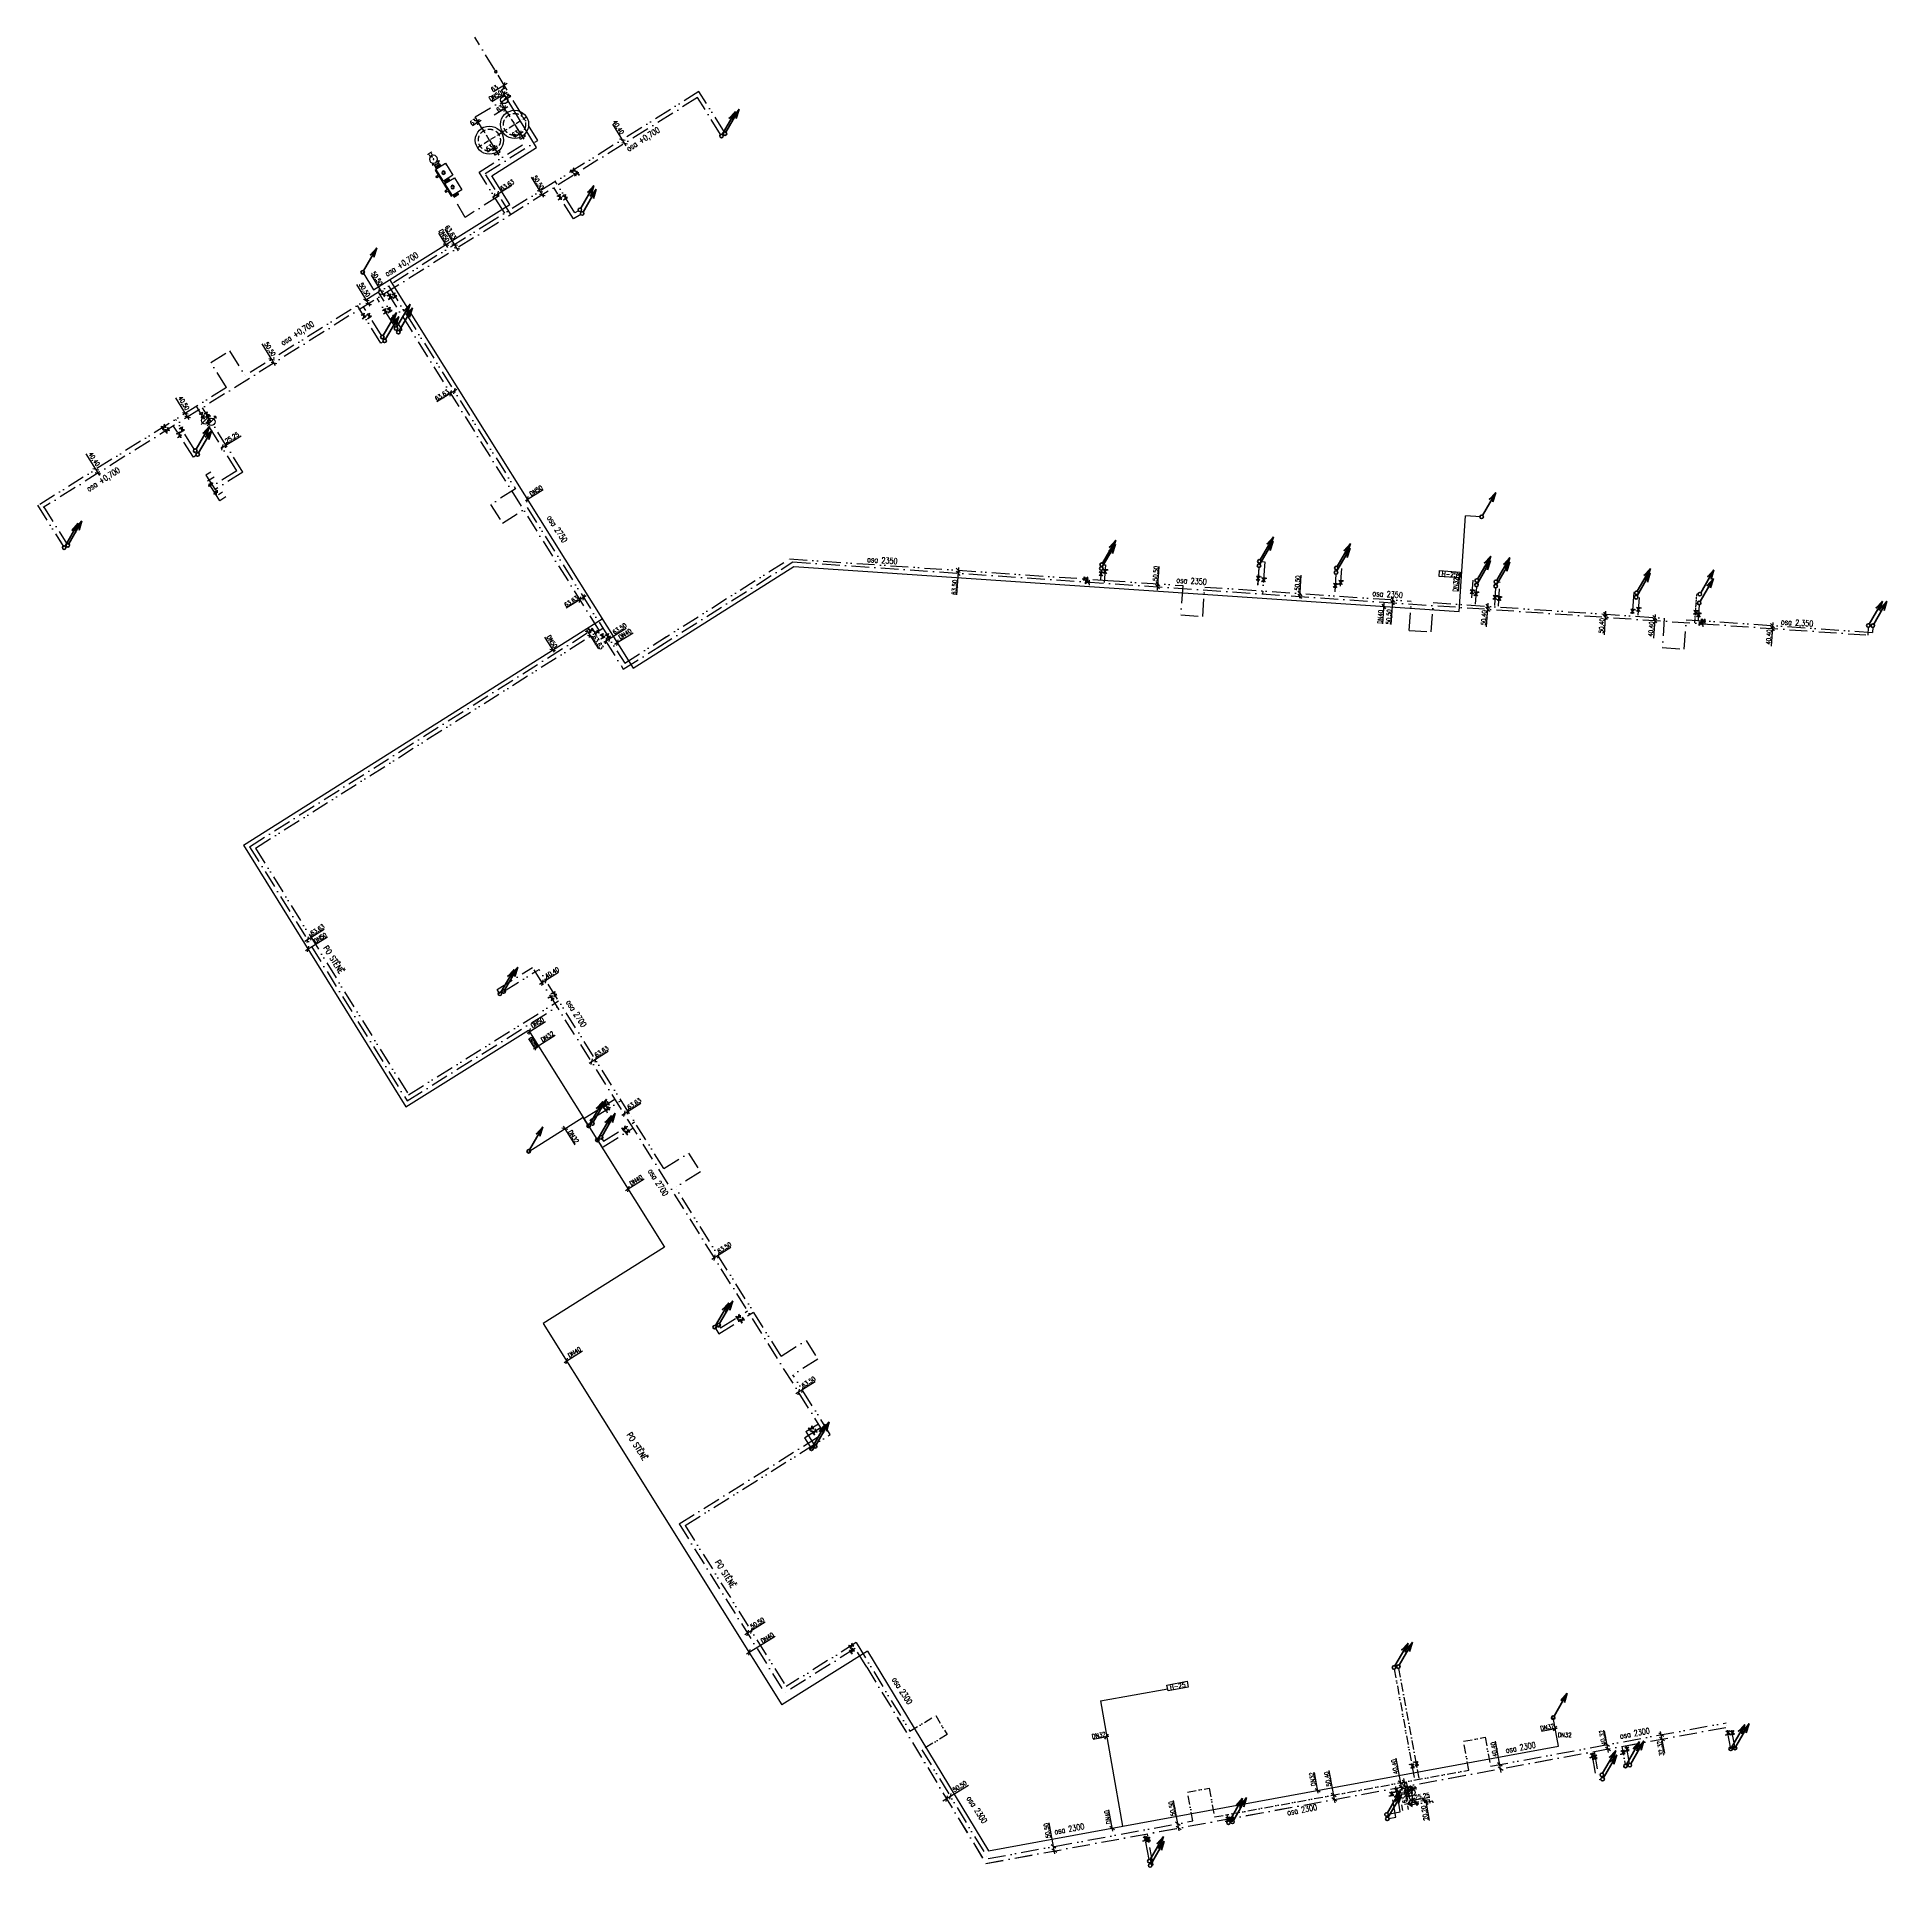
# Model space of a CAD drawing. Header units: millimetres. Extents: x -38754 to 301914, y 6036 to 85154.
# Drawn here: x -38754 to 24474, y 6036 to 68343 of the extents above; entities outside this region: 1.
import ezdxf
from ezdxf.enums import TextEntityAlignment as Align

# ---------------------------------------------------------------- set-up
doc = ezdxf.new("R2010")
doc.units = ezdxf.units.MM
for name, pattern in [('ACAD_ISO10W100', [18, 12, -3, 0, -3]), ('CONTINUA', [0]), ('STUDENA2', [10, 6, -2, 0, -2]), ('TEPLA2', [11.5, 6, -2, 0, -1.5, 0, -2]), ('ČÁRKOVANÁ', [19.05, 12.7, -6.35])]:
    doc.linetypes.add(name, pattern=pattern)
doc.layers.get('0').update_dxf_attribs({"color": 5})
for name, color, linetype in [('0UT_TECHNOLOGIE', 5, 'Continuous'), ('P1_V722_POZARNI', 5, 'HYDRANT'), ('ZT-V_TEPLA', 5, 'TEPLA2'), ('ZT_ARMAT', 5, 'Continuous'), ('ZT_HYDR', 5, 'Continuous'), ('ZT_V_STU', 5, 'STUDENA2'), ('ZT_VKOTY', 5, 'Continuous'), ('ZT_VPOPIS', 5, 'Continuous'), ('ZT_VTVAR', 5, 'Continuous')]:
    doc.layers.add(name, color=color, linetype=linetype)
for name, color, linetype, lineweight in [('IQ5 - VYT_potrubí', 5, 'Continuous', 30), ('IQ5 - ZTI_voda studená', 5, 'ACAD_ISO10W100', 35), ('IQ5_VOD_voda studená', 5, 'ACAD_ISO10W100', 35), ('IQ5_VOD_VODOVOD', 5, 'Continuous', 30), ('ZT_STOUP', 5, 'Continuous', 35)]:
    doc.layers.add(name, color=color, linetype=linetype, lineweight=lineweight)
doc.layers.add('ZT_POMOCNÉ', color=5, linetype='Continuous', lineweight=100, plot=False)
doc.styles.add('CARY', font='simplex.shx', dxfattribs={"height": 1.5})
doc.styles.add('HA 1 1 5.0mm', font='arial.ttf', dxfattribs={"height": 0.005})
doc.styles.add('kačenka', font='romans.shx', dxfattribs={"width": 0.6})
doc.styles.add('POPIS_KANALIZACE', font='romans.shx', dxfattribs={"width": 0.8, "height": 400})
doc.styles.add('POPISTELES', font='romans.shx', dxfattribs={"width": 0.8, "height": 100})
doc.styles.add('TECH100', font='SIMPLEX.shx', dxfattribs={"width": 0.8, "height": 200})
doc.linetypes.add('HYDRANT', pattern='A,8,-1.5,["H",CARY,S=1,R=0,X=0,Y=-0.7],-2.8', length=12.3)

# ---------------------------------------------------------------- blocks, each defined once
blk = doc.blocks.new('stoup')
at = {"layer": 'ZT_STOUP'}
for p, q in [((65972, -6610), (66723, -5311)), ((66723, -5311), (66349, -5717)), ((66349, -5717), (66618, -5493)), ((66723, -5311), (66558, -5837)), ((66558, -5837), (66618, -5493))]:
    blk.add_line(p, q, dxfattribs=at)
blk.add_circle((65922, -6696), 100, dxfattribs=at)
blk = doc.blocks.new('A$C5a4ac31c')
at = {"layer": 'ZT_ARMAT'}
for p, q in [((-107, -75), (-107, 75)), ((-107, 75), (0, 0)), ((0, 0), (-107, -75))]:
    blk.add_line(p, q, dxfattribs=at)
blk.add_point((-107, 0), dxfattribs=at)
blk = doc.blocks.new('VENTIL-O')
at = {"layer": 'ZT_ARMAT'}
for p, q in [((-125, -125), (-125, 125)), ((125, 125), (-125, -125)), ((-125, 125), (125, -125)), ((125, -125), (125, 125)), ((89, -168), (161, -168)), ((125, -125), (125, -212))]:
    blk.add_line(p, q, dxfattribs=at)
for p in [(-125, 0), (125, 0)]:
    blk.add_point(p, dxfattribs=at)
blk = doc.blocks.new('A$C38fcf7eb')
at = {"layer": 'ZT_VTVAR'}
for p, q in [((-143, -139), (155, 183)), ((155, 183), (81, 183)), ((155, 183), (155, 108))]:
    blk.add_line(p, q, dxfattribs=at)
blk.add_circle((0, 0), 125, dxfattribs=at)
blk = doc.blocks.new('A$7E5810F5D28A')
at = {"layer": '0UT_TECHNOLOGIE', "ltscale": 20}
for p, q in [((-540, -100), (-540, 100)), ((-540, 100), (-469, 100)), ((-540, -100), (-469, -100))]:
    blk.add_line(p, q, dxfattribs=at)
at = {"layer": '0UT_TECHNOLOGIE', "linetype": 'ACAD_ISO10W100', "ltscale": 15}
for p, q in [((480, 0), (-480, 0)), ((0, 480), (0, -480))]:
    blk.add_line(p, q, dxfattribs=at)
at = {"layer": '0UT_TECHNOLOGIE'}
for p, q in [((480, 17), (505, 17)), ((505, 0), (505, 17)), ((505, 0), (505, -17)), ((505, 0), (505, -17)), ((480, -17), (505, -17))]:
    blk.add_line(p, q, dxfattribs=at)
at = {"layer": '0UT_TECHNOLOGIE', "ltscale": 20}
blk.add_circle((0, 0), 480, dxfattribs=at)
at = {"layer": '0UT_TECHNOLOGIE', "linetype": 'ČÁRKOVANÁ', "ltscale": 15}
blk.add_circle((0, 0), 375, dxfattribs=at)
at = {"layer": '0UT_TECHNOLOGIE', "style": 'POPISTELES', "width": 0.8}
blk.add_text('Vitocell 750 l', height=5, dxfattribs=at).set_placement((4, 0), align=Align.BOTTOM_LEFT)
blk = doc.blocks.new('A$C09B05375')
at = {"layer": '0UT_TECHNOLOGIE'}
blk.add_lwpolyline([(0, 0), (480, 0), (480, 380), (0, 380)], close=True, dxfattribs=at)
at = {"layer": '0UT_TECHNOLOGIE', "color": 251}
for radius in [62.5, 40]:
    blk.add_circle((240, 220), radius, dxfattribs=at)
at = {"layer": '0UT_TECHNOLOGIE', "color": 3, "style": 'kačenka', "width": 0.8}
blk.add_text('VIESSMANN VITODES 200-W, P= 10,9-45 kW (80/60°C)', height=2, dxfattribs=at).set_placement((3, 0), align=Align.BOTTOM_LEFT)
blk = doc.blocks.new('A$7E5812FB25E')
at = {"layer": '0UT_TECHNOLOGIE', "lineweight": 20}
for p, q in [((0, 85), (0, -60)), ((0, 85), (0, -85)), ((0, 85), (10, 85)), ((10, 85), (10, -85)), ((117, 45), (10, 45)), ((0, -85), (10, -85)), ((117, -45), (10, -45))]:
    blk.add_line(p, q, dxfattribs=at)
at = {"layer": '0UT_TECHNOLOGIE'}
for p, q in [((433, 85), (353, 85)), ((381, 85), (381, 127)), ((381, 127), (405, 127)), ((393, 135), (384, 135)), ((384, 135), (384, 127)), ((393, 135), (402, 135)), ((402, 135), (402, 127)), ((405, 85), (405, 127)), ((488, 75), (443, 75)), ((443, 75), (443, -75)), ((488, 75), (580, 75)), ((508, 80), (502, 80)), ((502, 80), (502, 70)), ((502, 75), (502, 80)), ((502, 77), (508, 77)), ((502, 72), (508, 72)), ((502, 70), (508, 70)), ((506, 58), (508, 62)), ((508, 58), (506, 58)), ((506, 58), (506, 0)), ((508, -91), (508, 90)), ((530, 90), (508, 90)), ((508, 90), (508, 18)), ((530, 75), (508, 75)), ((530, 60), (509, 60)), ((530, 45), (509, 45)), ((530, 75), (530, 90)), ((530, 90), (545, 90)), ((530, 75), (530, 90)), ((530, 75), (530, 90)), ((530, 75), (530, 90)), ((546, 82), (530, 82)), ((530, -76), (530, 75)), ((530, -76), (530, 75)), ((546, 68), (530, 68)), ((547, 29), (530, 29)), ((545, 90), (547, -1)), ((555, 79), (546, 79)), ((556, 61), (546, 61)), ((555, 75), (555, 79)), ((555, 75), (558, -1)), ((591, 153), (791, 153)), ((591, 153), (591, 112)), ((850, 243), (791, 243)), ((791, 129), (791, 243)), ((791, 129), (850, 129)), ((850, 129), (850, 243)), ((850, 153), (1371, 153)), ((1060, 75), (1095, 75)), ((1085, 75), (1083, -1)), ((1085, 75), (1085, 79)), ((1085, 79), (1095, 79)), ((1085, 61), (1095, 61)), ((1095, 90), (1094, -1)), ((1094, 29), (1127, 29)), ((1095, 90), (1125, 90)), ((1095, 82), (1110, 82)), ((1095, 68), (1110, 68)), ((1110, 75), (1110, 90)), ((1110, 75), (1110, 90)), ((1126, 82), (1110, 82)), ((1110, -76), (1110, 75)), ((1126, 68), (1110, 68)), ((1125, 90), (1127, -1)), ((1135, 79), (1126, 79)), ((1126, 75), (1160, 75)), ((1136, 61), (1126, 61)), ((1135, 75), (1135, 79)), ((1135, 78), (1138, 78)), ((1135, 75), (1138, -1)), ((1138, 71), (1136, 71)), ((1138, 78), (1138, 75)), ((1138, 75), (1138, 71)), ((1371, 129), (1371, 243)), ((1371, 243), (1430, 243)), ((1371, 129), (1430, 129)), ((1430, 129), (1430, 243)), ((1430, 153), (1630, 153)), ((1630, 153), (1630, 112)), ((1640, 75), (1665, 75)), ((1665, 75), (1663, -1)), ((1665, 75), (1665, 79)), ((1665, 79), (1675, 79)), ((1665, 61), (1675, 61)), ((1675, 90), (1674, -1)), ((1674, 29), (1690, 29)), ((1690, 90), (1675, 90)), ((1675, 82), (1690, 81)), ((1675, 68), (1690, 68)), ((1690, 75), (1690, 90)), ((1690, 75), (1690, 90)), ((1690, 75), (1690, 90)), ((1690, 75), (1690, 90)), ((1690, 90), (1712, 90)), ((1690, -76), (1690, 75)), ((1690, 75), (1712, 75)), ((1690, -76), (1690, 75)), ((1690, 60), (1712, 60)), ((1690, 45), (1712, 45)), ((1712, -91), (1712, 90)), ((1712, 90), (1712, 18)), ((1712, 80), (1718, 80)), ((1718, 77), (1712, 77)), ((1718, 70), (1712, 70)), ((1714, 58), (1712, 62)), ((1712, 58), (1714, 58)), ((1719, 72), (1713, 72)), ((1714, 58), (1714, -1)), ((1718, 80), (1718, 70)), ((1718, 75), (1718, 80)), ((433, -85), (353, -85)), ((381, -85), (381, -127)), ((381, -127), (405, -127)), ((384, -135), (384, -127)), ((393, -135), (384, -135)), ((393, -135), (402, -135)), ((402, -135), (402, -127)), ((405, -85), (405, -127)), ((508, -76), (443, -76)), ((502, -81), (502, -71)), ((502, -71), (508, -71)), ((502, -73), (508, -73)), ((502, -78), (508, -78)), ((508, -81), (502, -81)), ((506, -59), (506, 0)), ((508, -59), (506, -59)), ((506, -59), (508, -63)), ((508, -76), (546, -76)), ((508, -83), (546, -83)), ((530, -91), (508, -91)), ((530, -46), (509, -46)), ((530, -61), (509, -61)), ((547, -30), (530, -30)), ((556, -69), (530, -69)), ((530, -76), (530, -91)), ((530, -76), (530, -91)), ((530, -76), (530, -91)), ((530, -76), (530, -91)), ((554, -91), (535, -91)), ((545, -91), (547, -1)), ((556, -63), (546, -62)), ((546, -76), (580, -76)), ((546, -83), (580, -83)), ((556, -76), (554, -91)), ((555, -76), (558, -1)), ((1060, -76), (1095, -76)), ((1060, -76), (1095, -76)), ((1085, -76), (1083, -1)), ((1085, -63), (1095, -62)), ((1085, -69), (1110, -69)), ((1085, -76), (1087, -91)), ((1087, -91), (1105, -91)), ((1095, -91), (1094, -1)), ((1094, -30), (1127, -30)), ((1126, -83), (1095, -83)), ((1126, -69), (1110, -69)), ((1110, -76), (1110, -91)), ((1110, -76), (1110, -91)), ((1110, -91), (1135, -91)), ((1125, -91), (1127, -1)), ((1136, -63), (1126, -62)), ((1126, -76), (1160, -76)), ((1135, -91), (1138, -1)), ((1135, -79), (1138, -79)), ((1138, -72), (1136, -72)), ((1138, -76), (1138, -72)), ((1138, -79), (1138, -76)), ((1640, -1), (1690, -1)), ((1640, -76), (1696, -76)), ((1640, -76), (1712, -76)), ((1665, -76), (1663, -1)), ((1665, -63), (1675, -62)), ((1665, -69), (1690, -69)), ((1665, -76), (1667, -91)), ((1667, -91), (1685, -91)), ((1675, -91), (1674, -1)), ((1674, -30), (1690, -30)), ((1690, -91), (1685, -91)), ((1690, -46), (1712, -46)), ((1690, -61), (1712, -61)), ((1690, -76), (1690, -91)), ((1690, -76), (1690, -91)), ((1690, -76), (1690, -91)), ((1690, -76), (1690, -91)), ((1690, -91), (1712, -91)), ((1712, -59), (1714, -59)), ((1714, -59), (1712, -63)), ((1718, -71), (1712, -71)), ((1718, -78), (1712, -78)), ((1712, -81), (1718, -81)), ((1719, -73), (1713, -73)), ((1714, -59), (1714, -1)), ((1718, -81), (1718, -71))]:
    blk.add_line(p, q, dxfattribs=at)
at = {"layer": '0UT_TECHNOLOGIE', "lineweight": 25}
for p, q in [((508, -91), (580, -91)), ((508, -91), (580, -91)), ((530, 0), (580, -1)), ((530, -91), (535, -91)), ((547, -1), (580, -1)), ((1060, -1), (1094, -1)), ((1110, -91), (1105, -91)), ((1127, -1), (1160, -1))]:
    blk.add_line(p, q, dxfattribs=at)
at = {"layer": '0UT_TECHNOLOGIE'}
blk.add_lwpolyline([(161, -13), (168, 3), (155, 14), (141, 6), (144, -11)], close=True, dxfattribs=at)
for centre, radius in [((247, 0), 136), ((247, 0), 15), ((820, 219), 17.8), ((1400, 219), 17.8)]:
    blk.add_circle(centre, radius, dxfattribs=at)
for centre, start, end in [((433, 75), 0, 90.15237), ((433, -75), 269.84763, 0)]:
    blk.add_arc(centre, 10, start, end, dxfattribs=at)
for p in [(580, -268), (1160, -268)]:
    blk.add_blockref('A$C09B05375', p, dxfattribs=at)
blk = doc.blocks.new('VODOMĚR')
at = {"layer": 'IQ5_VOD_VODOVOD', "color": 6}
for p, q in [((268370, 61830), (268618, 62097)), ((268618, 62097), (268537, 62084)), ((268618, 62097), (268610, 62016))]:
    blk.add_line(p, q, dxfattribs=at)
blk.add_circle((268484, 61955), 60, dxfattribs=at)

msp = doc.modelspace()

# ---------------------------------------------------------------- linework, layer by layer
msp.add_line((7580, 12920), (7580, 12920))
msp.add_line((7580, 12920), (7580, 12920))
at = {"layer": 'IQ5 - ZTI_voda studená', "linetype": 'CONTINUA', "ltscale": 10}
msp.add_circle((-23142, 67167), 35, dxfattribs=at)
msp.add_circle((-23142, 67167), 35, dxfattribs=at)
at = {"layer": 'IQ5_VOD_voda studená', "linetype": 'CONTINUA', "ltscale": 10}
msp.add_circle((-23143, 67168), 35, dxfattribs=at)
msp.add_circle((-23143, 67168), 35, dxfattribs=at)
at = {"layer": 'P1_V722_POZARNI', "ltscale": 100}
for p, q in [((-22951, 66545), (-22810, 66631)), ((-21761, 64587), (-22951, 66545)), ((-23280, 63621), (-21761, 64587)), ((-22669, 62646), (-23280, 63621)), ((-27302, 59745), (-22669, 62646)), ((-27674, 60340), (-27302, 59745)), ((-26758, 60095), (-18472, 46866)), ((9643, 48790), (9864, 52052)), ((10384, 52016), (9864, 52052)), ((-18472, 46866), (-13002, 50327)), ((-13002, 50327), (9643, 48790)), ((9544, 50046), (9727, 50034)), ((-31727, 40837), (-19524, 48546)), ((-31727, 40837), (-26209, 31932)), ((-26209, 31932), (-22027, 34551)), ((-22027, 34551), (-17396, 27157)), ((-21787, 33980), (-21764, 33943)), ((-21764, 33943), (-21679, 33996)), ((-22024, 30420), (-20168, 31583)), ((-17396, 27157), (-21536, 24564)), ((-21536, 24564), (-13406, 11585)), ((-10497, 13407), (-13406, 11585)), ((-10497, 13407), (-6371, 6611)), ((-2567, 11724), (-275, 12133)), ((-2567, 11724), (-1816, 7450)), ((13022, 10180), (12844, 11148)), ((-6371, 6611), (13022, 10180))]:
    msp.add_line(p, q, dxfattribs=at)
at = {"layer": 'ZT-V_TEPLA', "ltscale": 100}
for p, q in [((-16228, 66493), (-23200, 62126)), ((-16228, 66493), (-23200, 62126)), ((-15363, 65114), (-16228, 66493)), ((-15363, 65114), (-16228, 66493)), ((-22508, 65376), (-22117, 64751)), ((-23715, 63750), (-22117, 64751)), ((-23362, 64837), (-22973, 64215)), ((-22841, 62355), (-23715, 63750)), ((-22841, 62355), (-23715, 63750)), ((-20449, 62361), (-21119, 63430)), ((-20449, 62361), (-21040, 63304)), ((-23197, 62128), (-31675, 56818)), ((-23197, 62128), (-31675, 56818)), ((-20333, 62434), (-20449, 62361)), ((-20333, 62434), (-20449, 62361)), ((-20279, 62468), (-20281, 62467)), ((-20279, 62468), (-20281, 62467)), ((-26333, 58381), (-27135, 59661)), ((-26333, 58381), (-27003, 59450)), ((-26797, 59874), (-22471, 52969)), ((-26797, 59874), (-22471, 52969)), ((-27054, 57929), (-27856, 59210)), ((-27054, 57929), (-27723, 58999)), ((-26409, 58333), (-26333, 58381)), ((-26409, 58333), (-26333, 58381)), ((-32841, 57267), (-32205, 57665)), ((-32841, 57267), (-32205, 57665)), ((-32205, 57665), (-31675, 56818)), ((-32205, 57665), (-31675, 56818)), ((-26977, 57977), (-27054, 57929)), ((-26977, 57977), (-27054, 57929)), ((-26926, 58009), (-26926, 58009)), ((-26926, 58009), (-26926, 58009)), ((-32310, 56420), (-32841, 57267)), ((-32310, 56420), (-32841, 57267)), ((-32310, 56420), (-38754, 52384)), ((-32310, 56420), (-38754, 52384)), ((-31959, 53588), (-33332, 55780)), ((-31959, 53588), (-33332, 55780)), ((-33405, 54317), (-34042, 55335)), ((-32734, 53368), (-32957, 53228)), ((-32734, 53368), (-32957, 53228)), ((-32540, 52564), (-32957, 53228)), ((-32540, 52564), (-32957, 53228)), ((-31959, 53588), (-32838, 53038)), ((-31959, 53588), (-32838, 53038)), ((-32334, 52693), (-32540, 52564)), ((-32334, 52693), (-32540, 52564)), ((-22471, 52969), (-23319, 52438)), ((-22471, 52969), (-23319, 52438)), ((-38740, 52412), (-37915, 51095)), ((-38740, 52412), (-37866, 51019)), ((-23319, 52438), (-22921, 51803)), ((-23319, 52438), (-22921, 51803)), ((-22921, 51803), (-22073, 52334)), ((-22921, 51803), (-22073, 52334)), ((-22073, 52334), (-18755, 47037)), ((-22073, 52334), (-18755, 47037)), ((-17737, 47682), (-13147, 50586)), ((-17737, 47682), (-13147, 50586)), ((-13147, 50586), (-2318, 49853)), ((-13147, 50586), (-2318, 49853)), ((-2536, 50199), (-2558, 49868)), ((-2536, 50199), (-2558, 49868)), ((2827, 50294), (2774, 49507)), ((2827, 50294), (2788, 49707)), ((5636, 50261), (5571, 49317)), ((5636, 50261), (5580, 49449)), ((-2318, 49852), (236, 49679)), ((-2318, 49852), (236, 49679)), ((236, 49679), (169, 48681)), ((236, 49679), (169, 48681)), ((917, 48630), (985, 49628)), ((917, 48630), (985, 49628)), ((985, 49628), (8014, 49151)), ((985, 49628), (8014, 49151)), ((10108, 49858), (10051, 49012)), ((10108, 49858), (10059, 49140)), ((10952, 49801), (11037, 49796)), ((10952, 49801), (11037, 49796)), ((10981, 48972), (11037, 49795)), ((10981, 48972), (11037, 49795)), ((7946, 48153), (8014, 49151)), ((7946, 48153), (8014, 49151)), ((8695, 48102), (8762, 49100)), ((8695, 48102), (8762, 49100)), ((8762, 49100), (16626, 48566)), ((8762, 49100), (16626, 48566)), ((15771, 49273), (15727, 48627)), ((15771, 49273), (15727, 48627)), ((17812, 49024), (17775, 48488)), ((17812, 49024), (17775, 48488)), ((-31317, 40744), (-19499, 48224)), ((169, 48681), (917, 48630)), ((169, 48681), (917, 48630)), ((7946, 48153), (8695, 48102)), ((7946, 48153), (8695, 48102)), ((16626, 48566), (16559, 47569)), ((16626, 48566), (16559, 47569)), ((17307, 47518), (17375, 48516)), ((17307, 47518), (17375, 48516)), ((17375, 48516), (23708, 48086)), ((23720, 48256), (23708, 48086)), ((-18755, 47037), (-17328, 47941)), ((-18755, 47037), (-17328, 47941)), ((16559, 47569), (17307, 47518)), ((16559, 47569), (17307, 47518)), ((-31317, 40744), (-26113, 32346)), ((-22877, 35861), (-21673, 36616)), ((-22877, 35861), (-21846, 36508)), ((-18597, 31702), (-21675, 36615)), ((-18597, 31702), (-21675, 36615)), ((-26113, 32346), (-21005, 35546)), ((-19935, 31494), (-18881, 32155)), ((-19935, 31494), (-18933, 32122)), ((-17425, 29834), (-18595, 31703)), ((-17425, 29834), (-18595, 31703)), ((-19856, 31367), (-19935, 31494)), ((-19856, 31367), (-19935, 31494)), ((-19476, 30764), (-18421, 31425)), ((-19476, 30764), (-18550, 31344)), ((-19556, 30892), (-19476, 30764)), ((-19556, 30892), (-19476, 30764)), ((-17427, 29833), (-16580, 30364)), ((-17427, 29833), (-16580, 30364)), ((-16580, 30364), (-16182, 29728)), ((-16580, 30364), (-16182, 29728)), ((-16182, 29728), (-17029, 29198)), ((-16182, 29728), (-17029, 29198)), ((-13433, 23456), (-17027, 29198)), ((-13433, 23456), (-17027, 29198)), ((-15551, 24214), (-14370, 24953)), ((-15551, 24214), (-14449, 24904)), ((-15692, 24438), (-15551, 24214)), ((-15692, 24438), (-15551, 24214)), ((-13433, 23456), (-12585, 23987)), ((-13433, 23456), (-12585, 23987)), ((-12585, 23987), (-12187, 23351)), ((-12585, 23987), (-12187, 23351)), ((-12187, 23351), (-13034, 22821)), ((-12187, 23351), (-13034, 22821)), ((-11760, 20785), (-13034, 22821)), ((-11760, 20785), (-13034, 22821)), ((-12634, 20677), (-11957, 21101)), ((-12594, 20702), (-11957, 21101)), ((-16700, 17691), (-11760, 20785)), ((-16700, 17691), (-11760, 20785)), ((-12634, 20677), (-12399, 20300)), ((-16700, 17691), (-13263, 12205)), ((-16700, 17691), (-13263, 12205)), ((-10875, 13701), (-13263, 12205)), ((-10875, 13701), (-13263, 12205)), ((-10875, 13701), (-9047, 10686)), ((-10875, 13701), (-9047, 10686)), ((10711, 9496), (18729, 10972)), ((10711, 9496), (18729, 10972)), ((18887, 10085), (18729, 10972)), ((14287, 9256), (14130, 10126)), ((14287, 9256), (14130, 10126)), ((15445, 9589), (15306, 10342)), ((15445, 9589), (15309, 10343)), ((-8638, 10056), (-6388, 6350)), ((-8638, 10056), (-6388, 6350)), ((7847, 8969), (7984, 8235)), ((7847, 8969), (7984, 8235)), ((-6388, 6350), (581, 7632)), ((-6388, 6350), (581, 7632)), ((7221, 7862), (7642, 7939)), ((-910, 6325), (-1095, 7334)), ((-910, 6325), (-1094, 7324))]:
    msp.add_line(p, q, dxfattribs=at)
at = {"layer": 'ZT-V_TEPLA', "ltscale": 50}
for points in [[(7437, 12797), (8132, 9022)], [(7437, 12797), (8132, 9022)], [(-9047, 10686), (-8171, 11217), (-7782, 10576), (-8638, 10056)], [(-9047, 10686), (-8171, 11217), (-7782, 10576), (-8638, 10056)], [(9973, 9361), (9792, 10344), (10530, 10480), (10711, 9496)], [(9973, 9361), (9792, 10344), (10530, 10480), (10711, 9496)], [(1319, 7768), (9973, 9361)], [(1319, 7768), (9973, 9361)], [(7221, 7862), (7642, 7939), (7466, 8899)], [(581, 7632), (400, 8616), (1138, 8751), (1319, 7768)], [(581, 7632), (400, 8616), (1138, 8751), (1319, 7768)], [(8661, 8233), (8640, 8356), (7677, 8178), (7713, 7983)], [(8661, 8233), (8640, 8356), (7677, 8178), (7713, 7983)], [(1786, 7632), (1746, 7847)]]:
    msp.add_lwpolyline(points, dxfattribs=at)
at = {"layer": 'ZT_ARMAT'}
for p, q in [((-33235, 55508), (-33130, 55574)), ((-33235, 55508), (-33130, 55574)), ((-33063, 55468), (-33235, 55508)), ((-33063, 55468), (-33235, 55508)), ((-33130, 55574), (-33169, 55402)), ((-33130, 55574), (-33169, 55402)), ((-33169, 55402), (-33063, 55468)), ((-33169, 55402), (-33063, 55468)), ((-33070, 55526), (-32964, 55592)), ((-33070, 55526), (-32964, 55592)), ((-32898, 55486), (-33070, 55526)), ((-32898, 55486), (-33070, 55526)), ((-32964, 55592), (-33004, 55420)), ((-32964, 55592), (-33004, 55420)), ((-33004, 55420), (-32898, 55486)), ((-33004, 55420), (-32898, 55486)), ((7819, 8783), (7942, 8806)), ((7964, 8683), (7819, 8783)), ((7964, 8683), (7819, 8783)), ((7835, 8696), (7958, 8719)), ((7942, 8806), (7841, 8661)), ((7841, 8661), (7964, 8683)), ((7841, 8661), (7964, 8683)), ((7958, 8719), (7857, 8573)), ((7918, 8796), (8041, 8818)), ((7918, 8796), (8041, 8818)), ((8063, 8695), (7918, 8796)), ((8063, 8695), (7918, 8796)), ((8041, 8818), (7940, 8673)), ((8041, 8818), (7940, 8673)), ((7940, 8673), (8063, 8695)), ((7940, 8673), (8063, 8695))]:
    msp.add_line(p, q, dxfattribs=at)
for p in [(-33183, 55541), (-33183, 55541), (-33116, 55435), (-33116, 55435), (-33017, 55559), (-33017, 55559), (-32951, 55453), (-32951, 55453), (7896, 8707), (7896, 8707), (7903, 8672), (7903, 8672), (7979, 8807), (7979, 8807), (7985, 8771), (7985, 8771)]:
    msp.add_point(p, dxfattribs=at)
at = {"layer": 'ZT_HYDR'}
for points in [[(8977, 50185), (9676, 50138), (9662, 49938), (8964, 49985)], [(8977, 50185), (9676, 50138), (9662, 49938), (8964, 49985)], [(-21931, 34303), (-21745, 34007), (-21830, 33954), (-22016, 34250)], [(-21931, 34303), (-21745, 34007), (-21830, 33954), (-22016, 34250)], [(-299, 12258), (390, 12385), (426, 12188), (-262, 12062)], [(-299, 12258), (390, 12385), (426, 12188), (-262, 12062)]]:
    msp.add_lwpolyline(points, close=True, dxfattribs=at)
at = {"layer": 'ZT_V_STU', "ltscale": 100}
for p, q in [((-23181, 67231), (-23860, 68343)), ((-21716, 64825), (-23181, 67231)), ((-16275, 66287), (-38547, 52336)), ((-23844, 65634), (-22631, 66335)), ((-22775, 65801), (-22970, 66139)), ((-15491, 65035), (-16275, 66287)), ((-23631, 65265), (-23844, 65634)), ((-23508, 63703), (-21716, 64825)), ((-22632, 62305), (-23508, 63703)), ((-24184, 62206), (-24445, 62658)), ((-23034, 62946), (-24184, 62206)), ((-20497, 62154), (-21166, 63223)), ((-20254, 62307), (-20497, 62154)), ((-20200, 62340), (-20204, 62338)), ((-26572, 58479), (-27182, 59455)), ((-26844, 59667), (-18803, 46830)), ((-27038, 58187), (-27649, 59162)), ((-31753, 53541), (-33125, 55732)), ((-33438, 54049), (-34108, 55106)), ((-33344, 54107), (-33438, 54049)), ((-32840, 53538), (-33009, 53432)), ((-33009, 53432), (-32587, 52771)), ((-31753, 53541), (-32700, 52947)), ((-32440, 52862), (-32587, 52771)), ((-38533, 52365), (-37741, 51099)), ((-17656, 47556), (-13035, 50480)), ((-13035, 50480), (23557, 47995)), ((-2463, 50385), (-2394, 50380)), ((-2394, 50380), (-2436, 49760)), ((2901, 50496), (3025, 50486)), ((3027, 50488), (2952, 49394)), ((5448, 50064), (5392, 49229)), ((10230, 49639), (10180, 48904)), ((10883, 49596), (10832, 48845)), ((15585, 49437), (15524, 48541)), ((15620, 49435), (15585, 49437)), ((17776, 49387), (17733, 49390)), ((-31522, 40791), (-19705, 48271)), ((23571, 48257), (23557, 47995)), ((-18803, 46830), (-17248, 47814)), ((-31522, 40791), (-26161, 32139)), ((-23098, 35931), (-21895, 36684)), ((-11966, 20833), (-21895, 36684)), ((-23004, 35782), (-23098, 35931)), ((-26161, 32139), (-21055, 35343)), ((-20142, 31542), (-19088, 32203)), ((-19983, 31288), (-20142, 31542)), ((-19487, 30580), (-18471, 31217)), ((-19686, 30810), (-19527, 30556)), ((-15499, 24410), (-14571, 24991)), ((-15559, 24507), (-15499, 24410)), ((-12587, 20883), (-12164, 21148)), ((-12587, 20883), (-12272, 20380)), ((-16906, 17739), (-11966, 20833)), ((-16906, 17739), (-13311, 11998)), ((-10913, 13500), (-13311, 11998)), ((-10516, 12866), (-10913, 13500)), ((-10519, 12869), (-6463, 6183)), ((-10518, 12870), (-6461, 6184)), ((-6463, 6183), (18903, 10851)), ((-6461, 6184), (18903, 10851)), ((19034, 10112), (18903, 10851)), ((14235, 9992), (14412, 9032)), ((14467, 9043), (14412, 9032)), ((7494, 7760), (7318, 8719)), ((7973, 8840), (8095, 8187)), ((7973, 8840), (8095, 8187)), ((1909, 7724), (1921, 7659)), ((7249, 7714), (7494, 7760)), ((-773, 6136), (-968, 7195)), ((-813, 6129), (-773, 6136)), ((-813, 6129), (-773, 6136))]:
    msp.add_line(p, q, dxfattribs=at)
at = {"layer": 'ZT_V_STU'}
msp.add_lwpolyline([(17665, 48395), (17733, 49390), (17776, 49387)], dxfattribs=at)
at = {"layer": 'ZT_V_STU', "ltscale": 50}
for points in [[(7584, 12824), (8306, 8901)], [(15186, 10167), (15297, 9561)], [(8759, 8251), (8752, 8304), (7885, 8150), (7909, 8019)], [(1931, 7600), (1909, 7722)], [(2472, 7824), (2471, 7828)]]:
    msp.add_lwpolyline(points, dxfattribs=at)
at = {"layer": 'ZT_VKOTY'}
for p, q in [((-22760, 66457), (-23281, 66139)), ((-22756, 66760), (-23217, 66477)), ((-22882, 66299), (-22838, 66494)), ((-22879, 66602), (-22834, 66797)), ((-22739, 65975), (-23200, 65692)), ((-22862, 65817), (-22817, 66012)), ((-23637, 65511), (-23939, 65326)), ((-23759, 65353), (-23715, 65548)), ((-22329, 64959), (-22284, 65154)), ((-18705, 64646), (-19161, 65380)), ((-23096, 64634), (-23423, 64433)), ((-23219, 64476), (-23174, 64671)), ((-22207, 65117), (-22496, 64939)), ((-18934, 64881), (-18740, 64837)), ((-18855, 64754), (-18660, 64709)), ((-22603, 63294), (-23257, 62888)), ((-21505, 62892), (-21933, 63581)), ((-23220, 62827), (-23175, 63022)), ((-23092, 62907), (-23048, 63102)), ((-21735, 63127), (-21540, 63083)), ((-21655, 63000), (-21460, 62955)), ((-24778, 61189), (-25079, 61674)), ((-24412, 61072), (-24868, 61806)), ((-24938, 61309), (-24743, 61265)), ((-24642, 61307), (-24447, 61262)), ((-24562, 61179), (-24368, 61134)), ((-26916, 59503), (-27372, 60237)), ((-27422, 59187), (-27877, 59921)), ((-27146, 59738), (-26951, 59694)), ((-27067, 59611), (-26872, 59566)), ((-27651, 59422), (-27456, 59377)), ((-27572, 59294), (-27377, 59249)), ((-30644, 57168), (-31100, 57902)), ((-30874, 57403), (-30679, 57359)), ((-30794, 57276), (-30599, 57231)), ((-24471, 56353), (-25146, 55930)), ((-24661, 56318), (-24707, 56123)), ((-24534, 56397), (-24579, 56202)), ((-33578, 55331), (-34033, 56065)), ((-33807, 55566), (-33612, 55521)), ((-33728, 55438), (-33533, 55393)), ((-32507, 54355), (-31805, 54777)), ((-32435, 54481), (-32481, 54287)), ((-32308, 54561), (-32354, 54367)), ((-36625, 53422), (-37081, 54156)), ((-36855, 53657), (-36660, 53612)), ((-36776, 53529), (-36581, 53484)), ((-22134, 52578), (-21530, 52952)), ((-22050, 52713), (-22096, 52518)), ((-7478, 50173), (-7347, 50022)), ((-7471, 50273), (-7340, 50122)), ((-7399, 50298), (-7463, 49358)), ((-578, 50331), (-633, 49523)), ((4261, 50031), (4208, 49247)), ((9582, 50115), (9713, 49963)), ((9651, 50102), (9609, 49487)), ((-20072, 49330), (-20748, 48907)), ((-20135, 49373), (-20181, 49179)), ((-690, 49713), (-559, 49561)), ((-683, 49813), (-552, 49661)), ((4151, 49384), (4282, 49233)), ((4158, 49484), (4288, 49333)), ((-20263, 49295), (-20308, 49100)), ((7008, 49040), (7138, 48888)), ((7080, 49075), (7032, 48374)), ((7308, 49170), (7438, 49018)), ((7315, 49270), (7445, 49118)), ((7386, 49294), (7322, 48354)), ((10543, 48950), (10674, 48798)), ((10550, 49050), (10680, 48898)), ((10622, 49074), (10567, 48273)), ((14558, 48778), (14688, 48627)), ((14629, 48802), (14575, 48002)), ((16311, 48688), (16257, 47887)), ((-19904, 48065), (-20099, 48110)), ((-20055, 48172), (-19647, 47521)), ((-19463, 47756), (-18707, 48225)), ((-19098, 47678), (-18469, 48072)), ((14551, 48678), (14681, 48527)), ((16233, 48564), (16364, 48412)), ((16240, 48664), (16370, 48512)), ((20240, 48292), (20371, 48140)), ((20247, 48392), (20378, 48240)), ((20319, 48416), (20264, 47615)), ((-21485, 47921), (-21162, 47407)), ((-21109, 47461), (-21304, 47505)), ((-19825, 47938), (-20020, 47982)), ((-19381, 47886), (-19426, 47691)), ((-19250, 47968), (-19295, 47773)), ((-18991, 47828), (-19036, 47633)), ((-29641, 37571), (-28990, 37979)), ((-29623, 37252), (-28866, 37720)), ((-29534, 37721), (-29578, 37527)), ((-29516, 37402), (-29561, 37207)), ((-29406, 37801), (-29451, 37606)), ((-21655, 36112), (-21004, 36520)), ((-21548, 36263), (-21593, 36068)), ((-21421, 36343), (-21465, 36148)), ((-22081, 34448), (-21451, 34843)), ((-21973, 34599), (-22018, 34404)), ((-21862, 33911), (-21127, 34371)), ((-21755, 34061), (-21799, 33866)), ((-19968, 33425), (-19317, 33832)), ((-19860, 33575), (-19905, 33380)), ((-19733, 33655), (-19778, 33460)), ((-18858, 31651), (-18208, 32059)), ((-18751, 31801), (-18796, 31607)), ((-18624, 31881), (-18669, 31686)), ((-20696, 31168), (-20891, 31213)), ((-20847, 31276), (-20452, 30646)), ((-18725, 29091), (-18095, 29485)), ((-18618, 29241), (-18663, 29047)), ((-15790, 26751), (-15139, 27159)), ((-15683, 26902), (-15728, 26707)), ((-15556, 26982), (-15601, 26787)), ((-20822, 23237), (-20193, 23631)), ((-20715, 23388), (-20760, 23193)), ((-12927, 22180), (-12276, 22587)), ((-12820, 22330), (-12864, 22135)), ((-12692, 22410), (-12737, 22215)), ((-14667, 13974), (-13981, 14404)), ((-14607, 13315), (-13630, 13927)), ((-14559, 14125), (-14604, 13930)), ((-14432, 14204), (-14477, 14010)), ((-14500, 13465), (-14545, 13270)), ((12450, 10692), (12981, 10790)), ((12855, 10695), (12969, 10860)), ((-2814, 10416), (-2283, 10514)), ((-2409, 10419), (-2295, 10584)), ((11079, 9283), (10883, 10349)), ((14730, 9960), (14593, 10704)), ((14763, 10170), (14599, 10284)), ((14791, 10023), (14626, 10136)), ((16606, 10509), (16442, 10623)), ((16633, 10362), (16469, 10475)), ((16640, 9936), (16503, 10680)), ((7704, 8667), (7504, 9772)), ((11112, 9498), (10947, 9612)), ((4845, 8574), (4720, 9285)), ((5422, 8247), (5221, 9352)), ((7737, 8877), (7572, 8991)), ((7866, 8901), (7701, 9014)), ((7893, 8753), (7728, 8867)), ((7899, 8328), (7762, 9072)), ((11139, 9351), (10974, 9464)), ((-7923, 8322), (-7054, 8848)), ((-7781, 8489), (-7825, 8294)), ((-7653, 8568), (-7698, 8373)), ((118, 7293), (-72, 8323)), ((4909, 8615), (4744, 8729)), ((5455, 8457), (5290, 8571)), ((5482, 8310), (5317, 8423)), ((7764, 8730), (7599, 8843)), ((8027, 8396), (7912, 8233)), ((8651, 8436), (7941, 8310)), ((8126, 8414), (8010, 8250)), ((8419, 8388), (8582, 8272)), ((8430, 8325), (8594, 8209)), ((8495, 8362), (8621, 7653)), ((-2147, 7288), (-2280, 8010)), ((155, 7482), (-10, 7595)), ((-4115, 6514), (-4308, 7563)), ((-2082, 7329), (-2247, 7442)), ((182, 7334), (17, 7448)), ((-4078, 6703), (-4242, 6816)), ((-4050, 6555), (-4215, 6669))]:
    msp.add_line(p, q, dxfattribs=at)

# ---------------------------------------------------------------- block references
at = {"layer": '0UT_TECHNOLOGIE', "rotation": 122.061249477457}
for p in [(-22506, 65373), (-23362, 64837)]:
    msp.add_blockref('A$7E5810F5D28A', p, dxfattribs=at)
at = {"layer": '0UT_TECHNOLOGIE', "xscale": -1, "rotation": 122.061249477458}
msp.add_blockref('A$7E5812FB25E', (-25396, 64399), dxfattribs=at)
at = {"layer": 'ZT_ARMAT'}
msp.add_blockref('VODOMĚR', (33296, 23057), dxfattribs=at)
for p, xscale, yscale, zscale, rotation in [((-20518, 63806), 0.5, 0.5, 0.5, 32.06238575571394), ((-20410, 63697), 0.5, 0.5, 0.5, 32.06238575571394), ((-20970, 62910), 0.5, 0.5, 0.5, 302.062385755707), ((-20970, 62910), 0.5, 0.5, 0.5, 302.062385755707), ((-20791, 62907), 0.5, 0.5, 0.5, 302.062385755707), ((-20791, 62907), 0.5, 0.5, 0.5, 302.062385755707), ((-26751, 59519), 0.4999999999999998, 0.4999999999999998, 0.4999999999999998, 302.0612494774559), ((-26751, 59519), 0.4999999999999998, 0.4999999999999998, 0.4999999999999998, 302.0612494774559), ((-26596, 59554), 0.4999999999999998, 0.4999999999999998, 0.4999999999999998, 302.0612494774559), ((-26596, 59554), 0.4999999999999998, 0.4999999999999998, 0.4999999999999998, 302.0612494774559), ((-27638, 58862), 0.4999999999999998, 0.4999999999999998, 0.4999999999999998, 302.0612494774559), ((-27638, 58862), 0.4999999999999998, 0.4999999999999998, 0.4999999999999998, 302.0612494774559), ((-27461, 58863), 0.4999999999999998, 0.4999999999999998, 0.4999999999999998, 302.0612494774559), ((-27461, 58863), 0.4999999999999998, 0.4999999999999998, 0.4999999999999998, 302.0612494774559), ((-26913, 59025), 0.4999999999999998, 0.4999999999999998, 0.4999999999999998, 302.0612494774559), ((-26761, 59064), 0.4999999999999998, 0.4999999999999998, 0.4999999999999998, 302.0612494774559), ((-26761, 59064), 0.4999999999999998, 0.4999999999999998, 0.4999999999999998, 302.0612494774559), ((-34448, 55080), -0.5, 0.5, 0.5, 32.06238575571582), ((-34331, 54977), -0.5, 0.5, 0.5, 32.06238575571463), ((-33829, 54995), 0.4999999999999998, 0.4999999999999998, 0.4999999999999998, 302.0612494774559), ((-33922, 54820), 0.4999999999999998, 0.4999999999999998, 0.4999999999999998, 302.0612494774559), ((-33922, 54820), 0.4999999999999998, 0.4999999999999998, 0.4999999999999998, 302.0612494774559), ((-3061, 49903), 0.4999999999999988, 0.4999999999999988, 0.4999999999999988, 356.1152600254618), ((-3061, 49903), 0.4999999999999987, 0.4999999999999987, 0.4999999999999987, 356.1152600254618), ((-2544, 50074), 0.4999999999999989, 0.4999999999999989, 0.4999999999999989, 86.11526002546168), ((-2544, 50074), 0.4999999999999989, 0.4999999999999989, 0.4999999999999989, 86.11526002546168), ((-2409, 50158), 0.4999999999999989, 0.4999999999999989, 0.4999999999999989, 86.11526002546168), ((2802, 49923), 0.4999999999999989, 0.4999999999999989, 0.4999999999999989, 86.11526002546168), ((2802, 49923), 0.4999999999999989, 0.4999999999999989, 0.4999999999999989, 86.11526002546168), ((2985, 49869), 0.4999999999999989, 0.4999999999999989, 0.4999999999999989, 86.11526002546168), ((2985, 49869), 0.4999999999999989, 0.4999999999999989, 0.4999999999999989, 86.11526002546168), ((-3003, 49799), 0.4999999999999988, 0.4999999999999988, 0.4999999999999988, 356.1152600254618), ((-3003, 49799), 0.4999999999999987, 0.4999999999999987, 0.4999999999999987, 356.1152600254618), ((5422, 49677), 0.4999999999999989, 0.4999999999999989, 0.4999999999999989, 86.11526002546168), ((5422, 49677), 0.4999999999999989, 0.4999999999999989, 0.4999999999999989, 86.11526002546168), ((5603, 49782), 0.4999999999999989, 0.4999999999999989, 0.4999999999999989, 86.11526002546168), ((5603, 49782), 0.4999999999999989, 0.4999999999999989, 0.4999999999999989, 86.11526002546168), ((10081, 49461), 0.4999999999999989, 0.4999999999999989, 0.4999999999999989, 86.11526002546168), ((10214, 49400), 0.4999999999999989, 0.4999999999999989, 0.4999999999999989, 86.11526002546168), ((10214, 49400), 0.4999999999999989, 0.4999999999999989, 0.4999999999999989, 86.11526002546168), ((10861, 49273), 0.4999999999999989, 0.4999999999999989, 0.4999999999999989, 86.11526002546168), ((11003, 49235), 0.4999999999999989, 0.4999999999999989, 0.4999999999999989, 86.11526002546168), ((11003, 49235), 0.4999999999999989, 0.4999999999999989, 0.4999999999999989, 86.11526002546168), ((15542, 48802), 0.4999999999999989, 0.4999999999999989, 0.4999999999999989, 86.11526002546168), ((15542, 48802), 0.4999999999999989, 0.4999999999999989, 0.4999999999999989, 86.11526002546168), ((15743, 48860), 0.4999999999999989, 0.4999999999999989, 0.4999999999999989, 86.11526002546168), ((15743, 48860), 0.4999999999999989, 0.4999999999999989, 0.4999999999999989, 86.11526002546168), ((17690, 48762), 0.4999999999999989, 0.4999999999999989, 0.4999999999999989, 86.11526002546168), ((17788, 48679), 0.4999999999999989, 0.4999999999999989, 0.4999999999999989, 86.11526002546168), ((17788, 48679), 0.4999999999999989, 0.4999999999999989, 0.4999999999999989, 86.11526002546168), ((-19892, 48153), 0.4999999999999997, 0.4999999999999997, 0.4999999999999997, 207.9385827978929), ((-19713, 48089), 0.4999999999999997, 0.4999999999999997, 0.4999999999999997, 207.9385827978929), ((17883, 48380), 0.4999999999999988, 0.4999999999999988, 0.4999999999999988, 356.1152600254617), ((17883, 48380), 0.4999999999999987, 0.4999999999999987, 0.4999999999999987, 356.1152600254617), ((17953, 48476), 0.4999999999999989, 0.4999999999999989, 0.4999999999999989, 356.1152600254617), ((17953, 48476), 0.4999999999999988, 0.4999999999999988, 0.4999999999999988, 356.1152600254617), ((-19511, 47961), 0.5, 0.5, 0.5, 297.9385827978929), ((-19335, 47963), 0.5, 0.5, 0.5, 297.9385827978929), ((-21243, 35643), -0.4999999999999998, 0.4999999999999998, 0.5, 302.0614172021088), ((-21149, 35775), -0.4999999999999998, 0.4999999999999998, 0.5, 302.0614172021088), ((-19364, 32030), -0.4999999999999999, 0.4999999999999999, 0.5, 32.05970019735141), ((-19364, 32030), -0.4999999999999999, 0.4999999999999999, 0.5, 32.05970019735141), ((-19353, 31859), -0.4999999999999999, 0.4999999999999999, 0.5, 32.05970019735141), ((-19353, 31859), -0.4999999999999999, 0.4999999999999999, 0.5, 32.05970019735141), ((-18768, 31208), -0.4999999999999999, 0.4999999999999999, 0.5, 32.05970019735141), ((-18768, 31208), -0.4999999999999999, 0.4999999999999999, 0.5, 32.05970019735141), ((-18665, 31095), -0.4999999999999999, 0.4999999999999999, 0.5, 32.05970019735141), ((-18665, 31095), -0.4999999999999999, 0.4999999999999999, 0.5, 32.05970019735141), ((-14889, 24792), -0.4999999999999999, 0.4999999999999999, 0.5, 32.05970019735141), ((-14889, 24792), -0.4999999999999999, 0.4999999999999999, 0.5, 32.05970019735141), ((-14764, 24693), -0.4999999999999999, 0.4999999999999999, 0.5, 32.05970019735141), ((-14764, 24693), -0.4999999999999999, 0.4999999999999999, 0.5, 32.05970019735141), ((-12409, 20995), -0.4999999999999999, 0.4999999999999999, 0.5, 32.05970019735141), ((-12297, 20887), -0.4999999999999999, 0.4999999999999999, 0.5, 32.05970019735141), ((-12297, 20887), -0.4999999999999999, 0.4999999999999999, 0.5, 32.05970019735141), ((-11044, 13595), -0.4999999999999998, 0.4999999999999998, 0.4999999999999999, 32.88634639332268), ((-11044, 13595), -0.4999999999999998, 0.4999999999999998, 0.4999999999999999, 32.88634639332268), ((-11024, 13431), -0.4999999999999998, 0.4999999999999998, 0.4999999999999999, 32.88634639332268), ((-11024, 13431), -0.4999999999999998, 0.4999999999999998, 0.4999999999999999, 32.88634639332268), ((15357, 10078), 0.4999999999999996, 0.4999999999999996, 0.4999999999999996, 280.4276912089839), ((15357, 10078), 0.4999999999999995, 0.4999999999999995, 0.4999999999999995, 280.4276912089839), ((18793, 10637), 0.4999999999999996, 0.4999999999999996, 0.4999999999999996, 280.4276912089839), ((18942, 10641), 0.4999999999999996, 0.4999999999999996, 0.4999999999999996, 280.4276912089839), ((8056, 9502), -0.4999999999999999, 0.4999999999999999, 0.5, 280.4281430565453), ((8056, 9502), -0.4999999999999999, 0.4999999999999999, 0.5, 280.4281430565453), ((8193, 9584), -0.4999999999999999, 0.4999999999999999, 0.5, 280.4281430565453), ((8193, 9584), -0.4999999999999999, 0.4999999999999999, 0.5, 280.4281430565453), ((14178, 9862), 0.4999999999999997, 0.4999999999999997, 0.4999999999999997, 280.4276912089839), ((14178, 9862), 0.4999999999999996, 0.4999999999999996, 0.4999999999999996, 280.4276912089839), ((14269, 9809), 0.4999999999999997, 0.4999999999999997, 0.4999999999999997, 280.4276912089839), ((15221, 9974), 0.4999999999999995, 0.4999999999999995, 0.4999999999999995, 280.4276912089839), ((7348, 8555), 0.4999999999999998, 0.4999999999999998, 0.4999999999999998, 280.4276912089839), ((7348, 8555), 0.4999999999999997, 0.4999999999999997, 0.4999999999999997, 280.4276912089839), ((7506, 8682), 0.4999999999999997, 0.4999999999999997, 0.4999999999999997, 280.4276912089839), ((1773, 7699), 0.4999999999999998, 0.4999999999999998, 0.4999999999999998, 280.4276912089839), ((1913, 7697), 0.4999999999999997, 0.4999999999999997, 0.4999999999999997, 280.4276912089839), ((-1039, 7028), 0.4999999999999997, 0.4999999999999997, 0.4999999999999997, 280.4276912089839), ((-933, 7003), 0.4999999999999998, 0.4999999999999998, 0.4999999999999998, 280.4276912089839)]:
    msp.add_blockref('VENTIL-O', p, dxfattribs=dict(at, xscale=xscale, yscale=yscale, zscale=zscale, rotation=rotation))
at = {"layer": 'ZT_POMOCNÉ'}
for p in [(7920, 8581), (8018, 8599)]:
    msp.add_blockref('A$C38fcf7eb', p, dxfattribs=at)
at = {"layer": 'ZT_STOUP', "extrusion": (0, 0, -1), "xscale": 0.6000000000000008, "yscale": 0.6000000000000008, "zscale": 0.6000000000000008, "rotation": 60.04449248320237}
for p in [(-7767, 32718), (-7887, 32794), (-2948, 30203), (-2948, 30203), (-3028, 30076), (-3028, 30076), (4443, 28077), (4443, 28077), (3775, 25873), (3775, 25873), (3696, 25746), (3696, 25746), (3309, 26165), (3309, 26165), (3229, 26038), (3229, 26038), (10142, 22003), (10062, 21876), (-33639, 19753), (-33639, 19753), (14478, 18785), (14604, 18705), (-20708, 18126), (-20708, 18126), (-26072, 18238), (-26072, 18238), (-20699, 17996), (-20699, 17996), (-26062, 18090), (-26062, 18090), (-28684, 17860), (-28684, 17860), (-28694, 18010), (-28694, 18010), (-33475, 17586), (-34124, 17542), (-34124, 17542), (-33465, 17436), (-33465, 17436), (-34118, 17393), (-34118, 17393), (-38900, 17017), (-38900, 17017), (-38910, 17167), (-38910, 17167), (-41067, 17120), (-41067, 17120), (-41047, 16820), (-41047, 16820), (-46805, 16054), (-46805, 16054), (-46955, 16052), (-46955, 16052), (-354, 3598), (-354, 3598), (-227, 3519), (-227, 3519), (-3248, -975), (-3248, -975), (-3375, -896), (-3375, -896), (-3545, -1453), (-3545, -1453), (-3675, -1372), (-3675, -1372), (-1206, -1843), (-1206, -1843), (-7672, -7757), (-7672, -7757), (-7539, -7825), (-7539, -7825), (-10832, -11963), (-10959, -11883), (-30657, -19407), (-30657, -19407), (-30804, -19380), (-30804, -19380), (-36075, -21116), (-36075, -21116), (-42118, -22178), (-42118, -22178), (-42265, -22151), (-42265, -22151), (-38539, -22761), (-38539, -22761), (-38686, -22734), (-38686, -22734), (-37730, -23062), (-37730, -23062), (-37757, -23210), (-37757, -23210), (-25027, -24688), (-25162, -24663), (-30403, -24410), (-30430, -24558), (-30430, -24558), (-22332, -25997), (-22359, -26145), (-22359, -26145)]:
    msp.add_blockref('stoup', p, dxfattribs=at)
at = {"layer": 'ZT_V_STU'}
for p in [(-22857, 66204), (-33030, 55298), (-32824, 55251)]:
    msp.add_blockref('A$C38fcf7eb', p, dxfattribs=at)
at = {"layer": 'ZT_VKOTY', "zscale": 0.6666666666666665}
for p, xscale, yscale, rotation in [((-32903, 53141), 0.6666666666666665, 0.6666666666666665, 122.1505481142568), ((-32903, 53141), 0.6666666666666665, 0.6666666666666665, 122.1505481142568), ((-32857, 53195), 0.6666666666666665, 0.6666666666666665, 122.0612494774579), ((-32857, 53195), 0.6666666666666665, 0.6666666666666665, 122.0612494774579), ((-32665, 52762), 0.6666666666666665, 0.6666666666666665, 302.1505481142558), ((-32665, 52762), 0.6666666666666665, 0.6666666666666665, 302.1505481142558), ((-32627, 52833), 0.6666666666666665, 0.6666666666666665, 302.5157526811963), ((-32627, 52833), 0.6666666666666665, 0.6666666666666665, 302.5157526811963), ((7892, 8218), -0.6666666666666664, 0.6666666666666664, 10.74006964401284), ((7892, 8218), -0.6666666666666664, 0.6666666666666664, 10.74006964401284), ((7970, 8165), -0.6666666666666666, 0.6666666666666665, 11.08302778708586), ((7970, 8165), -0.6666666666666666, 0.6666666666666665, 11.08302778708586), ((8212, 8277), 0.6666666666666665, 0.6666666666666665, 10.42761585881408), ((8212, 8277), 0.6666666666666665, 0.6666666666666665, 10.42761585881408), ((8264, 8220), 0.6666666666666665, 0.6666666666666665, 10.08465771574105), ((8264, 8220), 0.6666666666666665, 0.6666666666666665, 10.08465771574105)]:
    msp.add_blockref('A$C5a4ac31c', p, dxfattribs=dict(at, xscale=xscale, yscale=yscale, rotation=rotation))

# ---------------------------------------------------------------- texts
at = {"layer": 'IQ5 - VYT_potrubí', "insert": (-22602, 62035), "char_height": 100, "width": 1021.96, "attachment_point": 1, "style": 'HA 1 1 5.0mm'}
msp.add_mtext('{\\H0.0001x;Ttv }', dxfattribs=at)
at = {"layer": 'ZT_HYDR', "style": 'TECH100', "width": 0.8}
for height, rotation, p in [(160, 356.11526, (9320, 50062)), (80, 302.06125, (-21880, 34129)), (160, 10.42709, (64, 12223))]:
    msp.add_text('H-25', height=height, rotation=rotation, dxfattribs=at).set_placement(p, align=Align.MIDDLE_CENTER)
at = {"layer": 'ZT_VKOTY', "style": 'POPIS_KANALIZACE', "width": 0.8}
for s, rotation, p in [('DN50', 32.06239, (-23315, 66160)), ('63', 32.06239, (-23244, 66475)), ('63', 32.06239, (-23065, 65789)), ('63', 32.06239, (-23963, 65325)), ('63', 32.06239, (-22533, 64931)), ('40,40', 302.06239, (-19173, 65455)), ('63', 32.06239, (-23422, 64448)), ('63,63', 32.06239, (-22934, 63107)), ('50,50', 302.06239, (-21893, 63574)), ('DN50', 302.06239, (-25091, 61748)), ('63,63', 302.06239, (-24880, 61880)), ('50,50', 302.06239, (-27384, 60312)), ('50,50', 302.06239, (-27807, 59923)), ('50,50', 302.06239, (-31029, 57904)), ('63,63', 32.12343, (-25153, 55958)), ('40,50', 302.06239, (-33963, 56067)), ('25,25', 31.05017, (-32304, 54516)), ('40,40', 302.06239, (-37010, 54158)), ('DN50', 32.06125, (-21935, 52720)), ('50,50', 86.11526, (-627, 49827)), ('50,50', 86.11526, (4199, 49502)), ('63,50', 86.11526, (-7478, 49357)), ('DN32', 86.11526, (9582, 49470)), ('63,63', 32.12343, (-20754, 48935)), ('DN40', 86.11526, (7017, 48373)), ('50,50', 86.11526, (7308, 48353)), ('50,40', 86.11526, (10543, 48322)), ('63,50', 32.06125, (-19110, 48009)), ('DN40', 32.06125, (-18904, 47838)), ('50,40', 86.11526, (14550, 48051)), ('40,40', 86.11526, (16233, 47937)), ('40,40', 86.11526, (20240, 47664)), ('DN50', 302.06125, (-21422, 47930)), ('63,63', 302.06125, (-19863, 47924)), ('63,63', 32.06125, (-29393, 37763)), ('DN50', 32.06125, (-29281, 37497)), ('40,40', 32.06125, (-21407, 36304)), ('DN50', 32.06125, (-21886, 34608)), ('DN32', 32.06125, (-21546, 34141)), ('63,63', 32.06125, (-19720, 33616)), ('63,63', 32.06125, (-18611, 31843)), ('DN32', 302.06125, (-20687, 31081)), ('DN40', 32.06125, (-18530, 29251)), ('63,50', 32.06125, (-15542, 26943)), ('DN40', 32.06125, (-20628, 23397)), ('63,50', 32.06125, (-12679, 22371)), ('50,50', 32.06125, (-14419, 14166)), ('DN40', 32.06125, (-14063, 13677)), ('DN32', 10.42762, (12423, 10707)), ('DN32', 10.42762, (-2841, 10432)), ('40,40', 100.42762, (10950, 9824)), ('40,32', 100.42762, (14647, 10229)), ('32,32', 100.42762, (16619, 9863)), ('40,40', 100.42762, (7572, 9240)), ('50,50', 32.06125, (-7533, 8610)), ('DN32', 100.42762, (4770, 8835)), ('50,40', 100.42762, (5289, 8820)), ('50,50', 100.42762, (-5, 7810)), ('63,63', 100.42762, (7879, 8255)), ('25,25', 10.08466, (8147, 8357)), ('DN40', 100.42762, (-2203, 7542)), ('20,20', 100.08466, (8589, 7661)), ('50,50', 100.42762, (-4257, 7063))]:
    msp.add_text(s, height=150, rotation=rotation, dxfattribs=at).set_placement(p)
msp.add_text('DN32', height=150, dxfattribs=at).set_placement((13000, 10487))
at = {"layer": 'ZT_VPOPIS', "style": 'POPIS_KANALIZACE', "width": 0.8}
for s, rotation, p in [('osa +0,700', 32.24402, (-18622, 64445)), ('osa +0,700', 32.24402, (-26843, 60185)), ('osa +0,700', 32.24402, (-30387, 57844)), ('osa +0,700', 32.24402, (-36998, 52867)), ('osa 2350', 356.11526, (-10511, 50475)), ('osa 2350', 356.11526, (14, 49773)), ('osa 2350', 356.11526, (6686, 49321)), ('osa 2,350', 356.11526, (20590, 48354)), ('PO STĚNĚ', 302.28209, (-29027, 37345)), ('osa 2700', 302.28209, (-20765, 35499)), ('osa 2700', 302.28209, (-17979, 29754)), ('PO STĚNĚ', 302.28209, (-18699, 20777)), ('PO STĚNĚ', 302.28209, (-15691, 16437)), ('osa 2300', 302.28209, (-9672, 12449)), ('osa 2300', 10.49027, (15129, 10424)), ('osa 2300', 10.49027, (11244, 9940)), ('osa 2300', 302.28209, (-7127, 8403)), ('osa 2300', 10.49027, (3806, 7821)), ('osa 2300', 10.49027, (-4117, 7170))]:
    msp.add_text(s, height=200, rotation=rotation, dxfattribs=at).set_placement(p)
at = {"layer": 'ZT_VPOPIS', "lineweight": 13, "style": 'POPIS_KANALIZACE', "width": 0.8}
msp.add_text('osa 2750', height=200, rotation=302.24402, dxfattribs=at).set_placement((-21415, 51991))

doc.saveas('drawing.dxf')
